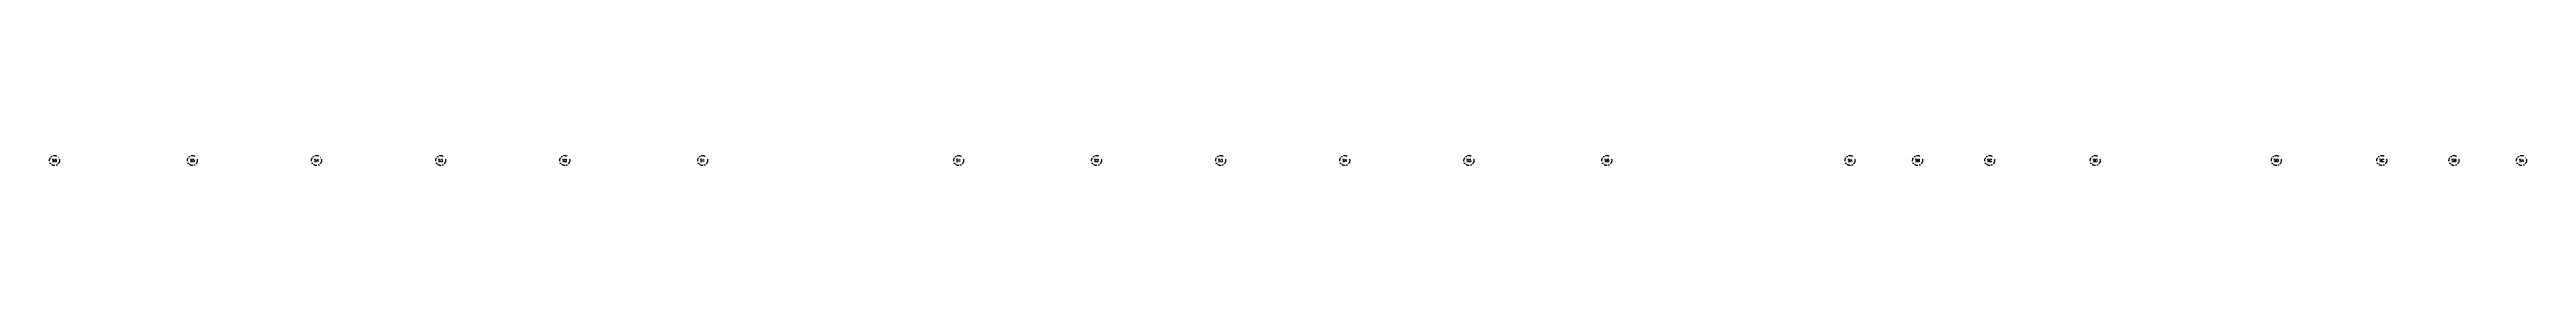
# Model space of a CAD drawing. Header units: inches. Extents: x -5150 to -482, y 8767 to 10802.
# Drawn here: x -4533 to -482, y 10786 to 10802 of the extents above; entities that cross this region are included whole.
import ezdxf

# ---------------------------------------------------------------- set-up
doc = ezdxf.new("R2010")
doc.units = ezdxf.units.IN
doc.header["$LTSCALE"] = 24
doc.header["$MEASUREMENT"] = 0
doc.linetypes.add('DASHDOT', pattern=[1, 0.5, -0.25, 0, -0.25])
doc.layers.add('A-ANNO-TEXT-S', color=4, linetype='Continuous')
doc.layers.add('S-GRID-STEEL', color=1, linetype='DASHDOT')
doc.styles.add('LOWDO_TEXT', font='simplex.shx')

msp = doc.modelspace()

# ---------------------------------------------------------------- linework, layer by layer
at = {"layer": 'S-GRID-STEEL', "ltscale": 0.5}
for centre in [(-4524.5118, 10793.7729), (-4299.0118, 10793.7729), (-4096.0118, 10793.7729), (-3893.0118, 10793.7729), (-3690.0118, 10793.7729), (-3464.5118, 10793.7729), (-3045.8183, 10793.7729), (-2820.3183, 10793.7729), (-2617.3183, 10793.7729), (-2414.3183, 10793.7729), (-2211.3183, 10793.7729), (-1985.8183, 10793.7729), (-1588.0645, 10793.7729), (-1477.5645, 10793.7729), (-1359.5645, 10793.7729), (-1187.0645, 10793.7729), (-890.8349, 10793.7729), (-718.3349, 10793.7729), (-600.3349, 10793.7729), (-489.8349, 10793.7729)]:
    msp.add_circle(centre, 8.1, dxfattribs=at)

# ---------------------------------------------------------------- texts
at = {"layer": 'A-ANNO-TEXT-S', "char_height": 4.5, "width": 5.357143, "attachment_point": 5, "style": 'LOWDO_TEXT'}
for s, insert in [('\\A1;S6', (-4524.5118, 10793.7729)), ('\\A1;S5', (-4299.0118, 10793.7729)), ('\\A1;S4', (-4096.0118, 10793.7729)), ('\\A1;S3', (-3893.0118, 10793.7729)), ('\\A1;S2', (-3690.0118, 10793.7729)), ('\\A1;S2', (-2820.3183, 10793.7729)), ('\\A1;S3', (-2617.3183, 10793.7729)), ('\\A1;S4', (-2414.3183, 10793.7729)), ('\\A1;S5', (-2211.3183, 10793.7729)), ('\\A1;S6', (-1985.8183, 10793.7729)), ('\\A1;SB', (-1477.5645, 10793.7729)), ('\\A1;SC', (-1359.5645, 10793.7729)), ('\\A1;SD', (-1187.0645, 10793.7729)), ('\\A1;SD', (-890.8349, 10793.7729)), ('\\A1;SC', (-718.3349, 10793.7729)), ('\\A1;SB', (-600.3349, 10793.7729))]:
    msp.add_mtext(s, dxfattribs=dict(at, insert=insert))
at = {"layer": 'A-ANNO-TEXT-S', "char_height": 4.5, "attachment_point": 5, "style": 'LOWDO_TEXT'}
for s, insert in [('\\A1;S1', (-3464.5118, 10793.7729)), ('\\A1;S1', (-3045.8183, 10793.7729)), ('\\A1;SA', (-1588.0645, 10793.7729)), ('\\A1;SA', (-489.8349, 10793.7729))]:
    msp.add_mtext(s, dxfattribs=dict(at, insert=insert))

doc.saveas('drawing.dxf')
